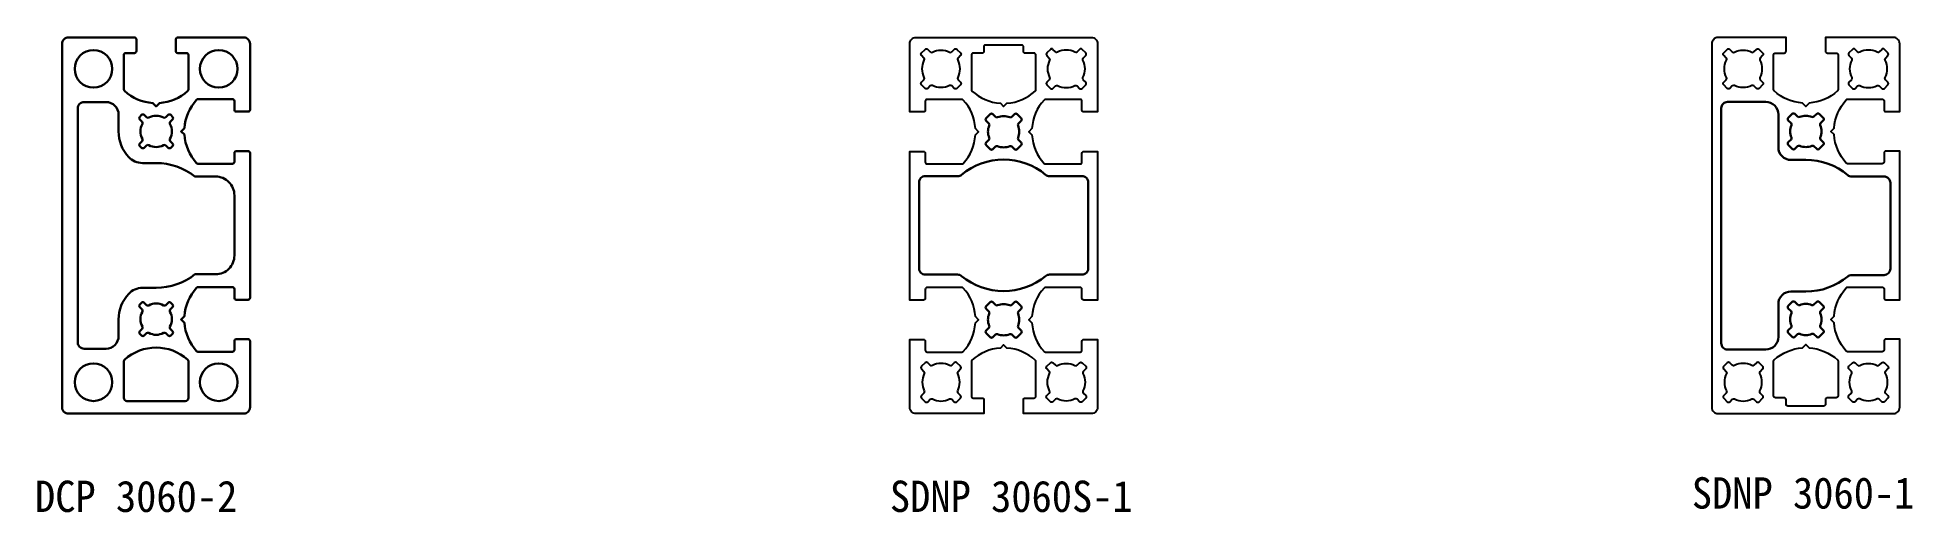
# Model space of a CAD drawing. Extents: x 2157 to 12417, y 247 to 1676.
# Drawn here: x 7214.2 to 7513.5, y 1500.3 to 1576.1 of the extents above; entities that cross this region are included whole.
import ezdxf

# ---------------------------------------------------------------- set-up
doc = ezdxf.new("R2010")
doc.units = 0
doc.header["$LTSCALE"] = 8
doc.layers.add('AM_0', color=7, linetype='CONTINUOUS', lineweight=30)
doc.layers.add('외형선', color=3, linetype='CONTINUOUS')
doc.styles.add('궁서체', font='')
doc.styles.get('궁서체').set_extended_font_data('GungsuhChe')

msp = doc.modelspace()

# ---------------------------------------------------------------- texts
at = {"layer": 'AM_0', "color": 7, "style": '궁서체'}
for s, p in [('SDNP 3060-1', (7478.3, 1500.9)), ('DCP 3060-2', (7213.76, 1500.36)), ('SDNP 3060S-1', (7350.26, 1500.36))]:
    msp.add_text(s, height=5, dxfattribs=at).set_placement(p)

# ---------------------------------------------------------------- linework, layer by layer
at = {"layer": 'AM_0', "color": 7}
for points in [[(7218.1, 1575.06, -0.414214), (7219.1, 1576.06), (7229.65, 1576.06, -0.414214), (7229.95, 1575.76), (7229.95, 1573.88, -0.414214), (7229.65, 1573.58), (7228.25, 1573.58, 0.414214), (7227.95, 1573.28), (7227.95, 1567.76, 0.210977), (7228.05, 1567.54, 0.169078), (7232.59, 1565.6), (7233.1, 1565.08), (7233.62, 1565.6, 0.169078), (7238.16, 1567.54, 0.210977), (7238.25, 1567.76), (7238.25, 1573.28, 0.414214), (7237.95, 1573.58), (7236.55, 1573.58, -0.414214), (7236.25, 1573.88), (7236.25, 1575.76, -0.414214), (7236.55, 1576.06), (7247.1, 1576.06, -0.414214), (7248.1, 1575.06), (7248.1, 1564.53, -0.414214), (7247.8, 1564.23), (7245.9, 1564.23, -0.414214), (7245.6, 1564.53), (7245.6, 1565.93, 0.414214), (7245.3, 1566.23), (7239.78, 1566.23, 0.210977), (7239.56, 1566.13, 0.169078), (7237.62, 1561.6), (7237.1, 1561.08), (7237.62, 1560.56, 0.169078), (7239.56, 1556.03, 0.210977), (7239.78, 1555.93), (7245.3, 1555.93, 0.414214), (7245.6, 1556.23), (7245.6, 1557.63, -0.414214), (7245.9, 1557.93), (7247.8, 1557.93, -0.414214), (7248.1, 1557.63), (7248.1, 1534.53, -0.414214), (7247.8, 1534.23), (7245.9, 1534.23, -0.414214), (7245.6, 1534.53), (7245.6, 1535.93, 0.414214), (7245.3, 1536.23), (7239.78, 1536.23, 0.210977), (7239.56, 1536.13, 0.169078), (7237.62, 1531.6), (7237.1, 1531.08), (7237.62, 1530.56, 0.169078), (7239.56, 1526.03, 0.210977), (7239.78, 1525.93), (7245.3, 1525.93, 0.414214), (7245.6, 1526.23), (7245.6, 1527.63, -0.414214), (7245.9, 1527.93), (7247.8, 1527.93, -0.414214), (7248.1, 1527.63), (7248.1, 1517.06, -0.414214), (7247.1, 1516.06), (7219.1, 1516.06, -0.414214), (7218.1, 1517.06)], [(7227.11, 1563.76, 0.414214), (7225.11, 1565.76), (7221.6, 1565.76, 0.414214), (7220.6, 1564.76), (7220.6, 1527.41, 0.414214), (7221.6, 1526.41), (7225.11, 1526.41, 0.414214), (7227.11, 1528.41), (7227.11, 1531.08, -0.190469), (7228.73, 1535.18, -0.207436), (7230.92, 1536.13), (7233.11, 1536.13, 0.168537), (7239.3, 1538.28), (7242.6, 1538.28, 0.414214), (7245.6, 1541.28), (7245.6, 1550.88, 0.414214), (7242.6, 1553.88), (7239.3, 1553.88, 0.168537), (7233.11, 1556.03), (7230.92, 1556.03, -0.207436), (7228.73, 1556.98, -0.190469), (7227.11, 1561.08)], [(7483, 1546.03), (7483, 1564.78, -0.414214), (7484, 1565.78), (7490.12, 1565.78, -0.414214), (7492.12, 1563.78), (7492.12, 1558.53, 0.414214), (7494.12, 1556.53), (7496.5, 1556.53, -0.174781), (7503.2, 1554.11, 0.174781), (7503.84, 1553.88), (7509, 1553.88, -0.414214), (7510, 1552.88), (7510, 1546.03), (7510, 1539.17, -0.414214), (7509, 1538.17), (7503.84, 1538.17, 0.174781), (7503.2, 1537.94, -0.174781), (7496.5, 1535.53), (7494.12, 1535.53, 0.414214), (7492.12, 1533.53), (7492.12, 1528.28, -0.414214), (7490.12, 1526.28), (7484, 1526.28, -0.414214), (7483, 1527.28)], [(7230.91, 1562.27, 0.253025), (7230.91, 1559.89, -0.331679), (7230.86, 1559.54), (7230.49, 1559.17, 0.414214), (7230.49, 1558.75), (7230.77, 1558.47, 0.414214), (7231.2, 1558.47), (7231.56, 1558.83, -0.331679), (7231.92, 1558.88, 0.253025), (7234.3, 1558.88, -0.331679), (7234.65, 1558.83), (7235.02, 1558.47, 0.414214), (7235.44, 1558.47), (7235.72, 1558.75, 0.414214), (7235.72, 1559.17), (7235.36, 1559.54, -0.331679), (7235.31, 1559.89, 0.253025), (7235.31, 1562.27, -0.331679), (7235.36, 1562.63), (7235.72, 1562.99, 0.414214), (7235.72, 1563.42), (7235.44, 1563.7, 0.414214), (7235.02, 1563.7), (7234.65, 1563.33, -0.331679), (7234.3, 1563.28, 0.253025), (7231.92, 1563.28, -0.331679), (7231.56, 1563.33), (7231.2, 1563.7, 0.414214), (7230.77, 1563.7), (7230.49, 1563.42, 0.414214), (7230.49, 1562.99), (7230.86, 1562.63, -0.331679)], [(7368.42, 1558.53, 0.100588), (7369.4, 1558.73, -0.305615), (7369.73, 1558.67), (7370.16, 1558.24, 0.414214), (7370.58, 1558.24), (7371.22, 1558.88, 0.414214), (7371.22, 1559.3), (7370.79, 1559.73, -0.305615), (7370.73, 1560.06, 0.100588), (7370.92, 1561.03, 0.100588), (7370.73, 1562.01, -0.305615), (7370.79, 1562.34), (7371.22, 1562.77, 0.414214), (7371.22, 1563.19), (7370.58, 1563.83, 0.414214), (7370.16, 1563.83), (7369.73, 1563.4, -0.305615), (7369.4, 1563.33, 0.100588), (7368.42, 1563.53, 0.100588), (7367.45, 1563.33, -0.305615), (7367.12, 1563.4), (7366.69, 1563.83, 0.414214), (7366.27, 1563.83), (7365.63, 1563.19, 0.414214), (7365.63, 1562.77), (7366.06, 1562.34, -0.305615), (7366.12, 1562.01, 0.100588), (7365.92, 1561.03, 0.100588), (7366.12, 1560.06, -0.305615), (7366.06, 1559.73), (7365.63, 1559.3, 0.414214), (7365.63, 1558.88), (7366.27, 1558.24, 0.414214), (7366.69, 1558.24), (7367.12, 1558.67, -0.305615), (7367.45, 1558.73, 0.100588)], [(7496.5, 1558.58, -0.100588), (7495.53, 1558.78, 0.305615), (7495.2, 1558.71), (7494.77, 1558.29, -0.414214), (7494.35, 1558.29), (7493.71, 1558.92, -0.414214), (7493.71, 1559.35), (7494.14, 1559.77, 0.305615), (7494.2, 1560.1, -0.100588), (7494, 1561.08, -0.100588), (7494.2, 1562.06, 0.305615), (7494.14, 1562.38), (7493.71, 1562.81, -0.414214), (7493.71, 1563.24), (7494.35, 1563.87, -0.414214), (7494.77, 1563.87), (7495.2, 1563.45, 0.305615), (7495.53, 1563.38, -0.100588), (7496.5, 1563.58, -0.100588), (7497.48, 1563.38, 0.305615), (7497.81, 1563.45), (7498.24, 1563.87, -0.414214), (7498.66, 1563.87), (7499.3, 1563.24, -0.414214), (7499.3, 1562.81), (7498.87, 1562.38, 0.305615), (7498.8, 1562.06, -0.100588), (7499, 1561.08, -0.100588), (7498.8, 1560.1, 0.305615), (7498.87, 1559.77), (7499.3, 1559.35, -0.414214), (7499.3, 1558.92), (7498.66, 1558.29, -0.414214), (7498.24, 1558.29), (7497.81, 1558.71, 0.305615), (7497.48, 1558.78, -0.100588)], [(7361.08, 1538.23, -0.174781), (7361.72, 1538, 0.174781), (7368.42, 1535.59, 0.174781), (7375.12, 1538, -0.174781), (7375.76, 1538.23), (7380.92, 1538.23, 0.414214), (7381.92, 1539.23), (7381.92, 1546.09), (7381.92, 1552.94, 0.414214), (7380.92, 1553.94), (7375.76, 1553.94, -0.174781), (7375.12, 1554.17, 0.174781), (7368.42, 1556.59, 0.174781), (7361.72, 1554.17, -0.174781), (7361.08, 1553.94), (7355.92, 1553.94, 0.414214), (7354.92, 1552.94), (7354.92, 1546.09), (7354.92, 1539.23, 0.414214), (7355.92, 1538.23)], [(7235.31, 1529.94, 0.253025), (7235.31, 1532.32, -0.331679), (7235.36, 1532.67), (7235.72, 1533.04, 0.414214), (7235.72, 1533.46), (7235.44, 1533.75, 0.414214), (7235.02, 1533.75), (7234.65, 1533.38, -0.331679), (7234.3, 1533.33, 0.253025), (7231.92, 1533.33, -0.331679), (7231.56, 1533.38), (7231.2, 1533.75, 0.414214), (7230.77, 1533.75), (7230.49, 1533.46, 0.414214), (7230.49, 1533.04), (7230.86, 1532.67, -0.331679), (7230.91, 1532.32, 0.253025), (7230.91, 1529.94, -0.331679), (7230.86, 1529.59), (7230.49, 1529.22, 0.414214), (7230.49, 1528.8), (7230.77, 1528.51, 0.414214), (7231.2, 1528.51), (7231.56, 1528.88, -0.331679), (7231.92, 1528.93, 0.253025), (7234.3, 1528.93, -0.331679), (7234.65, 1528.88), (7235.02, 1528.51, 0.414214), (7235.44, 1528.51), (7235.72, 1528.8, 0.414214), (7235.72, 1529.22), (7235.36, 1529.59, -0.331679)], [(7368.42, 1533.54, -0.100588), (7369.4, 1533.34, 0.305615), (7369.73, 1533.4), (7370.16, 1533.83, -0.414214), (7370.58, 1533.83), (7371.22, 1533.19, -0.414214), (7371.22, 1532.77), (7370.79, 1532.34, 0.305615), (7370.73, 1532.01, -0.100588), (7370.92, 1531.04, -0.100588), (7370.73, 1530.06, 0.305615), (7370.79, 1529.73), (7371.22, 1529.3, -0.414214), (7371.22, 1528.88), (7370.58, 1528.24, -0.414214), (7370.16, 1528.24), (7369.73, 1528.67, 0.305615), (7369.4, 1528.73, -0.100588), (7368.42, 1528.54, -0.100588), (7367.45, 1528.73, 0.305615), (7367.12, 1528.67), (7366.69, 1528.24, -0.414214), (7366.27, 1528.24), (7365.63, 1528.88, -0.414214), (7365.63, 1529.3), (7366.06, 1529.73, 0.305615), (7366.12, 1530.06, -0.100588), (7365.92, 1531.04, -0.100588), (7366.12, 1532.01, 0.305615), (7366.06, 1532.34), (7365.63, 1532.77, -0.414214), (7365.63, 1533.19), (7366.27, 1533.83, -0.414214), (7366.69, 1533.83), (7367.12, 1533.4, 0.305615), (7367.45, 1533.34, -0.100588)], [(7496.5, 1533.58, 0.100588), (7495.53, 1533.38, -0.305615), (7495.2, 1533.45), (7494.77, 1533.88, 0.414214), (7494.35, 1533.88), (7493.71, 1533.24, 0.414214), (7493.71, 1532.81), (7494.14, 1532.39, -0.305615), (7494.2, 1532.06, 0.100588), (7494, 1531.08, 0.100588), (7494.2, 1530.11, -0.305615), (7494.14, 1529.78), (7493.71, 1529.35, 0.414214), (7493.71, 1528.93), (7494.35, 1528.29, 0.414214), (7494.77, 1528.29), (7495.2, 1528.72, -0.305615), (7495.53, 1528.78, 0.100588), (7496.5, 1528.58, 0.100588), (7497.48, 1528.78, -0.305615), (7497.81, 1528.72), (7498.24, 1528.29, 0.414214), (7498.66, 1528.29), (7499.3, 1528.93, 0.414214), (7499.3, 1529.35), (7498.87, 1529.78, -0.305615), (7498.8, 1530.11, 0.100588), (7499, 1531.08, 0.100588), (7498.8, 1532.06, -0.305615), (7498.87, 1532.39), (7499.3, 1532.81, 0.414214), (7499.3, 1533.24), (7498.66, 1533.88, 0.414214), (7498.24, 1533.88), (7497.81, 1533.45, -0.305615), (7497.48, 1533.38, 0.100588)], [(7237.75, 1518.06, 0.414214), (7238.25, 1518.56), (7238.25, 1524.4, 0.210977), (7238.16, 1524.63, 0.387336), (7228.05, 1524.63, 0.210977), (7227.95, 1524.4), (7227.95, 1518.56, 0.414214), (7228.45, 1518.06)]]:
    msp.add_lwpolyline(points, format="xyb", close=True, dxfattribs=at)
for centre in [(7223.1, 1571.06), (7243.1, 1571.06), (7223.1, 1521.06), (7243.1, 1521.06)]:
    msp.add_circle(centre, 3, dxfattribs=at)
at = {"layer": '외형선', "color": 7}
for points in [[(7380.62, 1555.88, 0.414214), (7380.92, 1556.18), (7380.92, 1557.58, -0.414214), (7381.22, 1557.88), (7383.42, 1557.88), (7383.42, 1534.18), (7381.22, 1534.18, -0.414214), (7380.92, 1534.48), (7380.92, 1535.88, 0.414214), (7380.62, 1536.18), (7375.1, 1536.18, 0.210977), (7374.88, 1536.09, 0.169078), (7372.94, 1531.55), (7372.42, 1531.03), (7372.94, 1530.52, 0.169078), (7374.88, 1525.98, 0.210977), (7375.1, 1525.88), (7380.62, 1525.88, 0.414214), (7380.92, 1526.18), (7380.92, 1527.58, -0.414214), (7381.22, 1527.88), (7383.42, 1527.88), (7383.42, 1517.06, -0.414214), (7382.42, 1516.06), (7371.57, 1516.06), (7371.57, 1518.23, -0.414214), (7371.87, 1518.53), (7373.27, 1518.53, 0.414214), (7373.57, 1518.83), (7373.57, 1524.35, 0.210977), (7373.48, 1524.58, 0.169078), (7368.94, 1526.52), (7368.42, 1527.03), (7367.91, 1526.52, 0.169078), (7363.37, 1524.58, 0.210977), (7363.27, 1524.35), (7363.27, 1518.83, 0.414214), (7363.57, 1518.53), (7364.97, 1518.53, -0.414214), (7365.27, 1518.23), (7365.27, 1516.06), (7354.42, 1516.06, -0.414214), (7353.42, 1517.06), (7353.42, 1527.88), (7355.62, 1527.88, -0.414214), (7355.92, 1527.58), (7355.92, 1526.18, 0.414214), (7356.22, 1525.88), (7361.74, 1525.88, 0.210977), (7361.97, 1525.98, 0.169078), (7363.91, 1530.52), (7364.42, 1531.03), (7363.91, 1531.55, 0.169078), (7361.97, 1536.09, 0.210977), (7361.74, 1536.18), (7356.22, 1536.18, 0.414214), (7355.92, 1535.88), (7355.92, 1534.48, -0.414214), (7355.62, 1534.18), (7353.42, 1534.18), (7353.42, 1557.88), (7355.62, 1557.88, -0.414214), (7355.92, 1557.58), (7355.92, 1556.18, 0.414214), (7356.22, 1555.88), (7361.74, 1555.88, 0.210977), (7361.97, 1555.98, 0.169078), (7363.91, 1560.52), (7364.42, 1561.03), (7363.91, 1561.55, 0.169078), (7361.97, 1566.09, 0.210977), (7361.74, 1566.18), (7356.22, 1566.18, 0.414214), (7355.92, 1565.88), (7355.92, 1564.48, -0.414214), (7355.62, 1564.18), (7353.42, 1564.18), (7353.42, 1575.06, -0.414214), (7354.42, 1576.06), (7382.42, 1576.06, -0.414214), (7383.42, 1575.06), (7383.42, 1564.18), (7381.22, 1564.18, -0.414214), (7380.92, 1564.48), (7380.92, 1565.88, 0.414214), (7380.62, 1566.18), (7375.1, 1566.18, 0.210977), (7374.88, 1566.09, 0.169078), (7372.94, 1561.55), (7372.42, 1561.03), (7372.94, 1560.52, 0.169078), (7374.88, 1555.98, 0.210977), (7375.1, 1555.88)], [(7373.57, 1567.74), (7373.57, 1573.26, 0.414214), (7373.27, 1573.56), (7371.87, 1573.56, -0.414214), (7371.57, 1573.86), (7371.57, 1574.66, 0.414214), (7371.37, 1574.86), (7365.47, 1574.86, 0.414214), (7365.27, 1574.66), (7365.27, 1573.86, -0.414214), (7364.97, 1573.56), (7363.57, 1573.56, 0.414214), (7363.27, 1573.26), (7363.27, 1567.74, 0.210977), (7363.37, 1567.51, 0.169078), (7367.91, 1565.58), (7368.42, 1565.06), (7368.94, 1565.58, 0.169078), (7373.48, 1567.51, 0.210977)], [(7509, 1526.23, -0.414214), (7508.7, 1525.93), (7503.18, 1525.93, -0.210977), (7502.96, 1526.03, -0.169078), (7501.02, 1530.56), (7500.5, 1531.08), (7501.02, 1531.6, -0.169078), (7502.96, 1536.13, -0.210977), (7503.18, 1536.23), (7508.7, 1536.23, -0.414214), (7509, 1535.93), (7509, 1534.53, 0.414214), (7509.3, 1534.23), (7511.5, 1534.23), (7511.5, 1557.93), (7509.3, 1557.93, 0.414214), (7509, 1557.63), (7509, 1556.23, -0.414214), (7508.7, 1555.93), (7503.18, 1555.93, -0.210977), (7502.96, 1556.03, -0.169078), (7501.02, 1560.56), (7500.5, 1561.08), (7501.02, 1561.6, -0.169078), (7502.96, 1566.13, -0.210977), (7503.18, 1566.23), (7508.7, 1566.23, -0.414214), (7509, 1565.93), (7509, 1564.53, 0.414214), (7509.3, 1564.23), (7511.5, 1564.23), (7511.5, 1575.06, 0.414214), (7510.5, 1576.06), (7499.65, 1576.06), (7499.65, 1573.88, 0.414214), (7499.95, 1573.58), (7501.35, 1573.58, -0.414214), (7501.65, 1573.28), (7501.65, 1567.76, -0.210977), (7501.56, 1567.54, -0.169078), (7497.02, 1565.6), (7496.5, 1565.08), (7495.99, 1565.6, -0.169078), (7491.45, 1567.54, -0.210977), (7491.35, 1567.76), (7491.35, 1573.28, -0.414214), (7491.65, 1573.58), (7493.05, 1573.58, 0.414214), (7493.35, 1573.88), (7493.35, 1576.06), (7482.5, 1576.06, 0.414214), (7481.5, 1575.06), (7481.5, 1517.06, 0.414214), (7482.5, 1516.06), (7510.5, 1516.06, 0.414214), (7511.5, 1517.06), (7511.5, 1527.93), (7509.3, 1527.93, 0.414214), (7509, 1527.63)], [(7358.42, 1568.06, -0.119952), (7357.04, 1568.39, 0.326659), (7356.69, 1568.34), (7356.3, 1567.95, -0.414214), (7355.88, 1567.95), (7355.31, 1568.51, -0.414214), (7355.31, 1568.94), (7355.7, 1569.33, 0.326659), (7355.76, 1569.68, -0.119952), (7355.42, 1571.06, -0.119952), (7355.76, 1572.44, 0.326659), (7355.7, 1572.79), (7355.31, 1573.18, -0.414214), (7355.31, 1573.6), (7355.88, 1574.17, -0.414214), (7356.3, 1574.17), (7356.69, 1573.78, 0.326659), (7357.04, 1573.72, -0.119952), (7358.42, 1574.06, -0.119952), (7359.8, 1573.72, 0.326659), (7360.15, 1573.78), (7360.54, 1574.17, -0.414214), (7360.97, 1574.17), (7361.53, 1573.6, -0.414214), (7361.53, 1573.18), (7361.14, 1572.79, 0.326659), (7361.09, 1572.44, -0.119952), (7361.42, 1571.06, -0.119952), (7361.09, 1569.68, 0.326659), (7361.14, 1569.33), (7361.53, 1568.94, -0.414214), (7361.53, 1568.51), (7360.97, 1567.95, -0.414214), (7360.54, 1567.95), (7360.15, 1568.34, 0.326659), (7359.8, 1568.39, -0.119952)], [(7378.42, 1568.06, 0.119952), (7379.8, 1568.39, -0.326659), (7380.15, 1568.34), (7380.54, 1567.95, 0.414214), (7380.97, 1567.95), (7381.53, 1568.51, 0.414214), (7381.53, 1568.94), (7381.14, 1569.33, -0.326659), (7381.09, 1569.68, 0.119952), (7381.42, 1571.06, 0.119952), (7381.09, 1572.44, -0.326659), (7381.14, 1572.79), (7381.53, 1573.18, 0.414214), (7381.53, 1573.6), (7380.97, 1574.17, 0.414214), (7380.54, 1574.17), (7380.15, 1573.78, -0.326659), (7379.8, 1573.72, 0.119952), (7378.42, 1574.06, 0.119952), (7377.04, 1573.72, -0.326659), (7376.69, 1573.78), (7376.3, 1574.17, 0.414214), (7375.88, 1574.17), (7375.31, 1573.6, 0.414214), (7375.31, 1573.18), (7375.7, 1572.79, -0.326659), (7375.76, 1572.44, 0.119952), (7375.42, 1571.06, 0.119952), (7375.76, 1569.68, -0.326659), (7375.7, 1569.33), (7375.31, 1568.94, 0.414214), (7375.31, 1568.51), (7375.88, 1567.95, 0.414214), (7376.3, 1567.95), (7376.69, 1568.34, -0.326659), (7377.04, 1568.39, 0.119952)], [(7486.5, 1568.06, -0.119952), (7485.12, 1568.39, 0.326659), (7484.77, 1568.34), (7484.38, 1567.95, -0.414214), (7483.96, 1567.95), (7483.39, 1568.51, -0.414214), (7483.39, 1568.94), (7483.78, 1569.33, 0.326659), (7483.84, 1569.68, -0.119952), (7483.5, 1571.06, -0.119952), (7483.84, 1572.44, 0.326659), (7483.78, 1572.79), (7483.39, 1573.18, -0.414214), (7483.39, 1573.6), (7483.96, 1574.17, -0.414214), (7484.38, 1574.17), (7484.77, 1573.78, 0.326659), (7485.12, 1573.72, -0.119952), (7486.5, 1574.06, -0.119952), (7487.88, 1573.72, 0.326659), (7488.23, 1573.78), (7488.62, 1574.17, -0.414214), (7489.05, 1574.17), (7489.61, 1573.6, -0.414214), (7489.61, 1573.18), (7489.22, 1572.79, 0.326659), (7489.17, 1572.44, -0.119952), (7489.5, 1571.06, -0.119952), (7489.17, 1569.68, 0.326659), (7489.22, 1569.33), (7489.61, 1568.94, -0.414214), (7489.61, 1568.51), (7489.05, 1567.95, -0.414214), (7488.62, 1567.95), (7488.23, 1568.34, 0.326659), (7487.88, 1568.39, -0.119952)], [(7506.5, 1568.06, 0.119952), (7507.88, 1568.39, -0.326659), (7508.23, 1568.34), (7508.62, 1567.95, 0.414214), (7509.05, 1567.95), (7509.61, 1568.51, 0.414214), (7509.61, 1568.94), (7509.22, 1569.33, -0.326659), (7509.17, 1569.68, 0.119952), (7509.5, 1571.06, 0.119952), (7509.17, 1572.44, -0.326659), (7509.22, 1572.79), (7509.61, 1573.18, 0.414214), (7509.61, 1573.6), (7509.05, 1574.17, 0.414214), (7508.62, 1574.17), (7508.23, 1573.78, -0.326659), (7507.88, 1573.72, 0.119952), (7506.5, 1574.06, 0.119952), (7505.12, 1573.72, -0.326659), (7504.77, 1573.78), (7504.38, 1574.17, 0.414214), (7503.96, 1574.17), (7503.39, 1573.6, 0.414214), (7503.39, 1573.18), (7503.78, 1572.79, -0.326659), (7503.84, 1572.44, 0.119952), (7503.5, 1571.06, 0.119952), (7503.84, 1569.68, -0.326659), (7503.78, 1569.33), (7503.39, 1568.94, 0.414214), (7503.39, 1568.51), (7503.96, 1567.95, 0.414214), (7504.38, 1567.95), (7504.77, 1568.34, -0.326659), (7505.12, 1568.39, 0.119952)], [(7491.65, 1518.58, -0.414214), (7491.35, 1518.88), (7491.35, 1524.4, -0.210977), (7491.45, 1524.63, -0.169078), (7495.99, 1526.56), (7496.5, 1527.08), (7497.02, 1526.56, -0.169078), (7501.56, 1524.63, -0.210977), (7501.65, 1524.4), (7501.65, 1518.88, -0.414214), (7501.35, 1518.58), (7499.95, 1518.58, 0.414214), (7499.65, 1518.28), (7499.65, 1517.56, -0.414214), (7499.35, 1517.26), (7493.65, 1517.26, -0.414214), (7493.35, 1517.56), (7493.35, 1518.28, 0.414214), (7493.05, 1518.58)], [(7358.42, 1524.06, 0.119952), (7357.04, 1523.72, -0.326659), (7356.69, 1523.78), (7356.3, 1524.17, 0.414214), (7355.88, 1524.17), (7355.31, 1523.6, 0.414214), (7355.31, 1523.18), (7355.7, 1522.79, -0.326659), (7355.76, 1522.44, 0.119952), (7355.42, 1521.06, 0.119952), (7355.76, 1519.68, -0.326659), (7355.7, 1519.33), (7355.31, 1518.94, 0.414214), (7355.31, 1518.51), (7355.88, 1517.95, 0.414214), (7356.3, 1517.95), (7356.69, 1518.34, -0.326659), (7357.04, 1518.39, 0.119952), (7358.42, 1518.06, 0.119952), (7359.8, 1518.39, -0.326659), (7360.15, 1518.34), (7360.54, 1517.95, 0.414214), (7360.97, 1517.95), (7361.53, 1518.51, 0.414214), (7361.53, 1518.94), (7361.14, 1519.33, -0.326659), (7361.09, 1519.68, 0.119952), (7361.42, 1521.06, 0.119952), (7361.09, 1522.44, -0.326659), (7361.14, 1522.79), (7361.53, 1523.18, 0.414214), (7361.53, 1523.6), (7360.97, 1524.17, 0.414214), (7360.54, 1524.17), (7360.15, 1523.78, -0.326659), (7359.8, 1523.72, 0.119952)], [(7378.42, 1524.06, -0.119952), (7379.8, 1523.72, 0.326659), (7380.15, 1523.78), (7380.54, 1524.17, -0.414214), (7380.97, 1524.17), (7381.53, 1523.6, -0.414214), (7381.53, 1523.18), (7381.14, 1522.79, 0.326659), (7381.09, 1522.44, -0.119952), (7381.42, 1521.06, -0.119952), (7381.09, 1519.68, 0.326659), (7381.14, 1519.33), (7381.53, 1518.94, -0.414214), (7381.53, 1518.51), (7380.97, 1517.95, -0.414214), (7380.54, 1517.95), (7380.15, 1518.34, 0.326659), (7379.8, 1518.39, -0.119952), (7378.42, 1518.06, -0.119952), (7377.04, 1518.39, 0.326659), (7376.69, 1518.34), (7376.3, 1517.95, -0.414214), (7375.88, 1517.95), (7375.31, 1518.51, -0.414214), (7375.31, 1518.94), (7375.7, 1519.33, 0.326659), (7375.76, 1519.68, -0.119952), (7375.42, 1521.06, -0.119952), (7375.76, 1522.44, 0.326659), (7375.7, 1522.79), (7375.31, 1523.18, -0.414214), (7375.31, 1523.6), (7375.88, 1524.17, -0.414214), (7376.3, 1524.17), (7376.69, 1523.78, 0.326659), (7377.04, 1523.72, -0.119952)], [(7486.5, 1524.06, 0.119952), (7485.12, 1523.72, -0.326659), (7484.77, 1523.78), (7484.38, 1524.17, 0.414214), (7483.96, 1524.17), (7483.39, 1523.6, 0.414214), (7483.39, 1523.18), (7483.78, 1522.79, -0.326659), (7483.84, 1522.44, 0.119952), (7483.5, 1521.06, 0.119952), (7483.84, 1519.68, -0.326659), (7483.78, 1519.33), (7483.39, 1518.94, 0.414214), (7483.39, 1518.51), (7483.96, 1517.95, 0.414214), (7484.38, 1517.95), (7484.77, 1518.34, -0.326659), (7485.12, 1518.39, 0.119952), (7486.5, 1518.06, 0.119952), (7487.88, 1518.39, -0.326659), (7488.23, 1518.34), (7488.62, 1517.95, 0.414214), (7489.05, 1517.95), (7489.61, 1518.51, 0.414214), (7489.61, 1518.94), (7489.22, 1519.33, -0.326659), (7489.17, 1519.68, 0.119952), (7489.5, 1521.06, 0.119952), (7489.17, 1522.44, -0.326659), (7489.22, 1522.79), (7489.61, 1523.18, 0.414214), (7489.61, 1523.6), (7489.05, 1524.17, 0.414214), (7488.62, 1524.17), (7488.23, 1523.78, -0.326659), (7487.88, 1523.72, 0.119952)], [(7506.5, 1524.06, -0.119952), (7507.88, 1523.72, 0.326659), (7508.23, 1523.78), (7508.62, 1524.17, -0.414214), (7509.05, 1524.17), (7509.61, 1523.6, -0.414214), (7509.61, 1523.18), (7509.22, 1522.79, 0.326659), (7509.17, 1522.44, -0.119952), (7509.5, 1521.06, -0.119952), (7509.17, 1519.68, 0.326659), (7509.22, 1519.33), (7509.61, 1518.94, -0.414214), (7509.61, 1518.51), (7509.05, 1517.95, -0.414214), (7508.62, 1517.95), (7508.23, 1518.34, 0.326659), (7507.88, 1518.39, -0.119952), (7506.5, 1518.06, -0.119952), (7505.12, 1518.39, 0.326659), (7504.77, 1518.34), (7504.38, 1517.95, -0.414214), (7503.96, 1517.95), (7503.39, 1518.51, -0.414214), (7503.39, 1518.94), (7503.78, 1519.33, 0.326659), (7503.84, 1519.68, -0.119952), (7503.5, 1521.06, -0.119952), (7503.84, 1522.44, 0.326659), (7503.78, 1522.79), (7503.39, 1523.18, -0.414214), (7503.39, 1523.6), (7503.96, 1524.17, -0.414214), (7504.38, 1524.17), (7504.77, 1523.78, 0.326659), (7505.12, 1523.72, -0.119952)]]:
    msp.add_lwpolyline(points, format="xyb", close=True, dxfattribs=at)

msp.set_redraw_order([(e.dxf.handle, doc.entitydb.next_handle()) for e in msp.query("TEXT MTEXT ATTDEF DIMENSION ARC_DIMENSION")])  # texts and dimensions are drawn at this point

doc.saveas('drawing.dxf')
